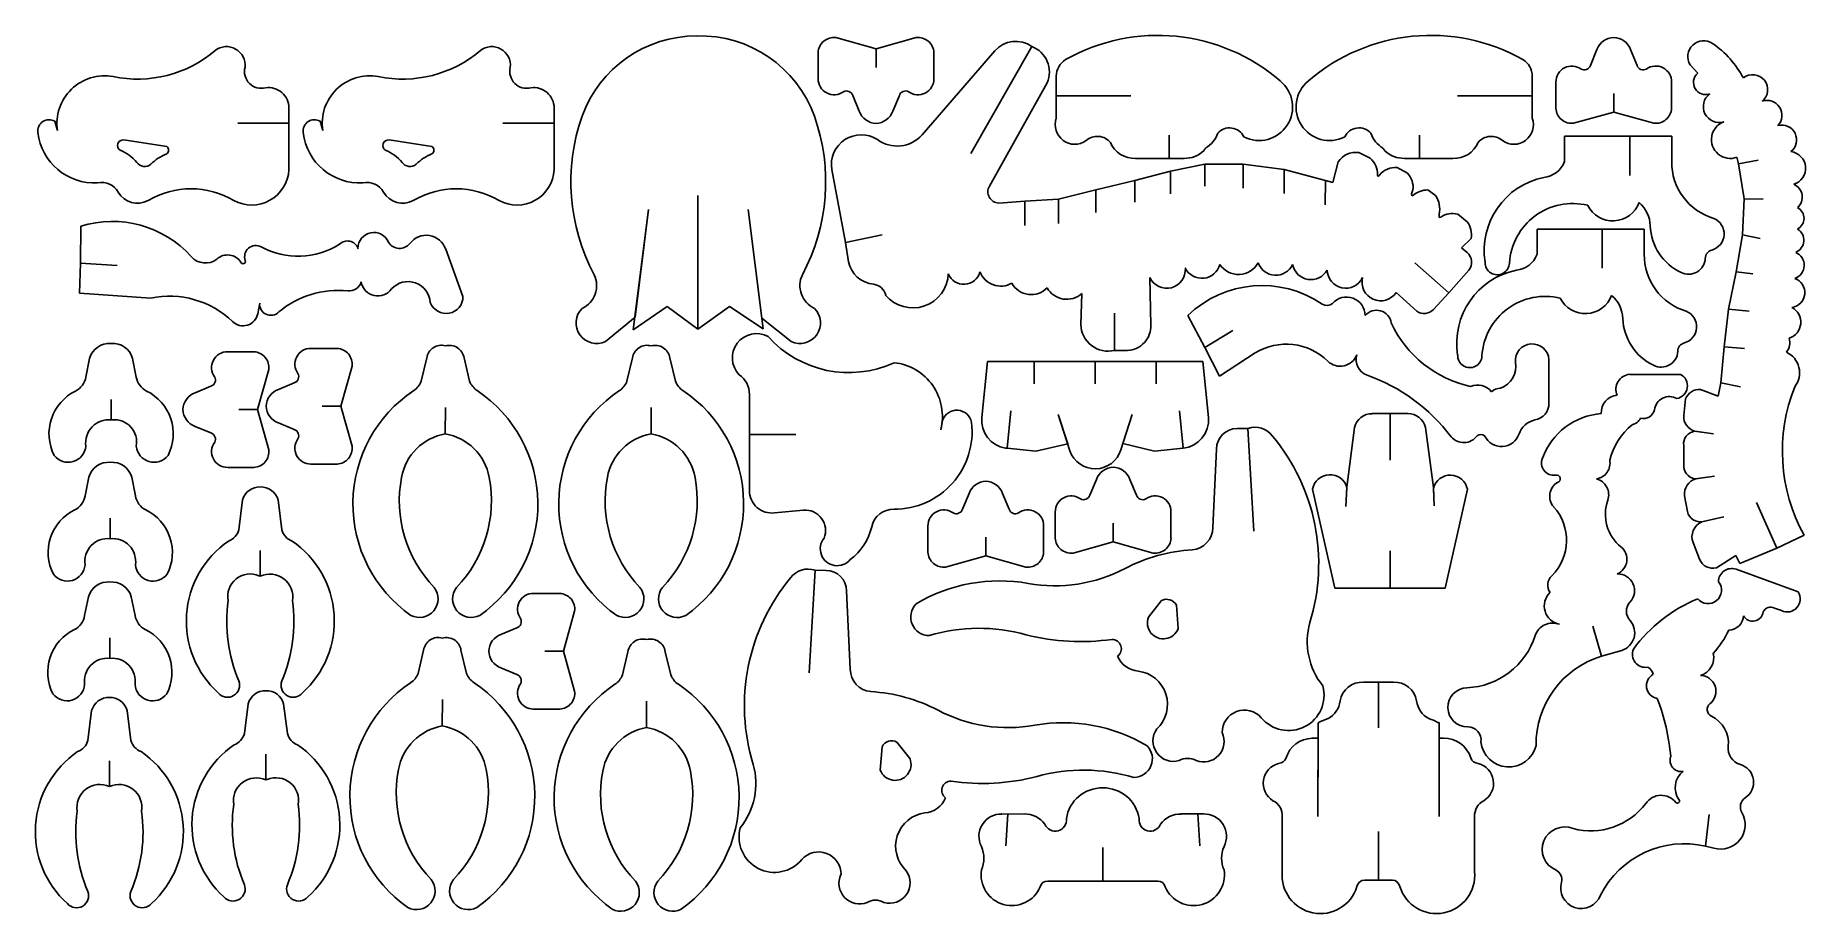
# Model space of a CAD drawing. Extents: x 0.4 to 95.6, y 0.4 to 47.6.
import ezdxf

# ---------------------------------------------------------------- set-up
doc = ezdxf.new("R2010")
doc.units = 0
doc.layers.add('1', color=7, linetype='CONTINUOUS')

msp = doc.modelspace()

# ---------------------------------------------------------------- linework, layer by layer
at = {"layer": '1', "color": 1, "linetype": 'CONTINUOUS'}
for p, q in [((10.0383, 46.8079), (10.038461, 46.807757)), ((24.3063, 46.8079), (24.30649, 46.807806)), ((35.947429, 47.585483), (35.947444, 47.584986)), ((42.471, 46.6947), (42.4709, 45.288)), ((43.4251, 47.4977), (43.424905, 47.497468)), ((45.5829, 46.8948), (43.4251, 47.4977)), ((47.7418, 47.4977), (45.5829, 46.8948)), ((45.5829, 46.8948), (45.5829, 45.8918)), ((45.5829, 45.8918), (45.5829, 46.8948)), ((51.9797, 46.7779), (48.067159, 42.259776)), ((48.6958, 46.6947), (48.695997, 46.694743)), ((48.6958, 45.288), (48.6958, 46.6947)), ((50.6772, 41.2563), (53.9663, 47.011526)), ((53.9663, 47.0115), (50.6772, 41.2563)), ((84.0099, 46.0034), (84.3624, 46.8559)), ((84.3624, 46.8559), (84.362787, 46.855779)), ((85.2645, 47.5092), (85.264528, 47.509819)), ((86.1677, 46.8559), (86.5191, 46.0035)), ((90.582829, 47.182299), (90.582963, 47.182493)), ((11.644329, 45.903476), (11.644152, 45.903494)), ((25.912358, 45.903525), (25.912181, 45.903543)), ((55.783, 46.3173), (55.783403, 46.316641)), ((80.3806, 46.3173), (80.380197, 46.316597)), ((83.5076, 45.8029), (83.507597, 45.802988)), ((86.5191, 46.0035), (86.519055, 46.003366)), ((87.0214, 45.8029), (87.020409, 45.804343)), ((89.3785, 46.0285), (89.779965, 45.576499)), ((4.544145, 45.402357), (4.544125, 45.402249)), ((12.7492, 44.7998), (12.749126, 44.800104)), ((18.812174, 45.402406), (18.812154, 45.402298)), ((27.0172, 44.7998), (27.017155, 44.800153)), ((42.4709, 45.288), (42.470538, 45.287982)), ((51.6806, 39.4998), (54.791806, 45.070869)), ((55.2807, 45.4152), (55.2807, 44.3611)), ((67.3256, 45.1641), (67.3256, 45.1639)), ((68.838, 45.1641), (68.838, 45.1639)), ((80.8829, 45.4152), (80.8829, 44.3611)), ((82.1526, 45.1001), (82.152276, 45.100156)), ((82.1527, 43.6934), (82.1526, 45.1001)), ((88.3775, 45.1001), (88.3775, 43.6934)), ((92.237992, 45.324717), (92.238464, 45.324128)), ((44.3282, 44.3847), (44.6807, 43.5322)), ((46.486, 43.5322), (46.8374, 44.3846)), ((46.8374, 44.3846), (46.837317, 44.384772)), ((47.3397, 44.5852), (47.338671, 44.583795)), ((55.2807, 44.3611), (59.2957, 44.3611)), ((59.2957, 44.3611), (55.2807, 44.3611)), ((55.2807, 44.3611), (55.2807, 43.1573)), ((80.8829, 44.3611), (76.8679, 44.3611)), ((76.8679, 44.3611), (80.8829, 44.3611)), ((80.8829, 44.3611), (80.8829, 43.1573)), ((85.2646, 43.4933), (85.2646, 44.4963)), ((85.2646, 44.4963), (85.2646, 43.4933)), ((90.433007, 44.472222), (90.433231, 44.471623)), ((93.244163, 44.071192), (93.244324, 44.070728)), ((1.4083, 42.9933), (1.408149, 42.993231)), ((1.5568, 42.4911), (1.4083, 42.9933)), ((14.004, 42.892), (11.247, 42.892)), ((11.247, 42.892), (11.247, 42.8915)), ((11.247, 42.8915), (14.004, 42.8915)), ((14.004, 43.7155), (14.003101, 43.715453)), ((14.004, 42.8915), (14.004, 43.7155)), ((14.004, 40.3839), (14.004, 42.892)), ((15.6763, 42.9933), (15.676178, 42.99328)), ((15.8248, 42.4911), (15.6763, 42.9933)), ((28.272, 42.892), (25.515, 42.892)), ((25.515, 42.892), (25.515, 42.8915)), ((25.515, 42.8915), (28.272, 42.8915)), ((28.272, 43.7155), (28.27113, 43.715502)), ((28.272, 42.8915), (28.272, 43.7155)), ((28.272, 40.3839), (28.272, 42.892)), ((29.776117, 43.268022), (29.775838, 43.268123)), ((44.6807, 43.5322), (44.681049, 43.53236)), ((45.5828, 42.8789), (45.58279, 42.87832)), ((45.5828, 42.879), (45.5828, 42.8789)), ((55.2807, 43.1573), (55.280548, 43.157261)), ((80.8829, 43.1573), (80.883052, 43.157217)), ((83.1068, 42.8904), (83.106643, 42.890671)), ((85.2646, 43.4933), (83.1068, 42.8904)), ((87.4235, 42.8904), (85.2646, 43.4933)), ((88.3775, 43.6934), (88.377735, 43.693396)), ((91.185668, 42.966551), (91.185512, 42.96706)), ((0.5038, 42.3908), (0.504113, 42.390852)), ((5.1212, 41.99), (5.1215, 41.9917)), ((7.4301, 41.6386), (5.1212, 41.99)), ((5.1215, 41.9917), (5.121535, 41.991842)), ((14.7718, 42.3908), (14.772142, 42.390901)), ((19.3892, 41.99), (19.3895, 41.9917)), ((21.6981, 41.6386), (19.3892, 41.99)), ((19.3895, 41.9917), (19.389611, 41.991804)), ((45.658264, 42.009953), (45.658167, 42.00982)), ((56.8867, 41.9521), (56.887106, 41.951643)), ((61.3545, 40.9969), (61.3545, 42.2529)), ((61.3545, 42.2529), (61.3545, 40.997)), ((63.9639, 42.3542), (63.963708, 42.354407)), ((65.3695, 42.1513), (65.369646, 42.151705)), ((70.7941, 42.1513), (70.793954, 42.151661)), ((72.1997, 42.3542), (72.199892, 42.354363)), ((74.8091, 40.9969), (74.8091, 42.2529)), ((74.8091, 42.2529), (74.8091, 40.997)), ((79.2769, 41.9521), (79.276494, 41.951598)), ((86.124, 42.1864), (82.6127, 42.1864)), ((82.6127, 42.1864), (82.6127, 40.8316)), ((88.3822, 42.1864), (86.124, 42.1864)), ((86.124, 42.1864), (86.124, 40.0782)), ((86.124, 40.0782), (86.124, 42.1864)), ((88.3821, 40.8316), (88.3822, 42.1864)), ((94.097019, 42.765884), (94.09683, 42.766612)), ((4.9196, 41.4369), (4.9197, 41.4374)), ((4.9197, 41.4374), (4.919821, 41.437311)), ((7.4301, 41.6385), (7.4301, 41.6386)), ((7.4301, 41.2364), (7.4308, 41.2357)), ((7.4308, 41.2357), (7.430658, 41.235664)), ((19.1876, 41.4369), (19.1877, 41.4374)), ((19.187732, 41.436849), (19.1876, 41.4369)), ((19.1877, 41.4374), (19.187897, 41.437274)), ((21.6981, 41.6385), (21.6981, 41.6386)), ((21.6981, 41.2364), (21.698734, 41.235626)), ((58.192, 41.8506), (58.192537, 41.850909)), ((59.548, 40.9969), (61.3545, 40.9969)), ((61.3545, 40.997), (62.1576, 40.997)), ((62.1576, 40.997), (62.157491, 40.997535)), ((63.2104, 41.4002), (63.210821, 41.400076)), ((63.3107, 41.5512), (63.310524, 41.551443)), ((72.1577, 41.0035), (71.55452, 41.30584)), ((72.8529, 41.5512), (72.853076, 41.551398)), ((72.9532, 41.4002), (72.952779, 41.400031)), ((74.006, 40.997), (74.006109, 40.99749)), ((74.8091, 40.997), (74.006, 40.997)), ((76.6156, 40.9969), (74.8091, 40.9969)), ((77.9716, 41.8506), (77.971063, 41.850865)), ((91.8883, 41.0592), (91.9752, 40.7085)), ((94.798457, 41.361539), (94.798395, 41.361066)), ((5.8241, 40.7848), (5.824227, 40.784923)), ((6.5763, 40.6861), (6.576132, 40.686055)), ((6.5765, 40.6858), (6.5763, 40.6861)), ((6.576366, 40.685813), (6.5765, 40.6858)), ((14.0038, 40.3839), (14.004, 40.3839)), ((20.0921, 40.7848), (20.092303, 40.784885)), ((20.8445, 40.6858), (20.844208, 40.686017)), ((28.2718, 40.3839), (28.272, 40.3839)), ((43.2004, 40.4039), (43.9486, 36.4787)), ((61.4191, 40.3049), (59.5096, 39.8035)), ((61.4191, 40.3049), (61.4175, 39.0973)), ((61.4175, 39.0973), (61.4191, 40.3049)), ((63.2746, 40.6943), (61.4191, 40.3049)), ((65.3316, 40.6943), (63.2746, 40.6943)), ((63.2746, 40.6943), (63.2746, 39.4994)), ((63.2746, 39.4994), (63.2746, 40.6943)), ((67.5437, 40.4022), (65.3316, 40.6943)), ((65.3316, 40.6943), (65.3322, 39.3991)), ((65.3316, 39.3991), (65.3316, 40.6943)), ((67.5437, 40.4022), (67.5395, 39.0998)), ((67.5395, 39.0998), (67.5437, 40.4022)), ((69.7519, 39.8076), (67.5437, 40.4022)), ((70.4492, 40.805), (70.1502, 39.701)), ((72.5751, 40.0257), (72.559172, 40.103155)), ((72.6602, 40.1025), (72.5751, 40.0257)), ((74.1648, 40.2018), (73.612125, 40.50405)), ((82.6127, 40.8316), (82.613605, 40.83114)), ((91.9752, 40.7085), (93.0414, 40.9094)), ((93.0414, 40.9094), (91.9752, 40.7085)), ((91.9752, 40.7085), (92.28, 38.8258)), ((3.7158, 39.68), (3.715854, 39.679664)), ((4.8207, 39.1788), (4.821759, 39.179471)), ((17.9838, 39.68), (17.983883, 39.679713)), ((19.0887, 39.1788), (19.089788, 39.17952)), ((57.4031, 39.3041), (55.4036, 38.808)), ((57.4031, 39.3041), (57.4024, 38.095)), ((57.4024, 38.095), (57.4031, 39.3041)), ((59.5096, 39.8035), (57.4031, 39.3041)), ((59.5096, 39.8035), (59.5096, 38.6467)), ((59.5096, 38.6467), (59.5096, 39.8035)), ((65.3322, 39.3991), (65.3316, 39.3991)), ((69.7519, 39.8076), (69.7481, 38.497)), ((69.7481, 38.497), (69.7519, 39.8076)), ((70.1502, 39.701), (69.7519, 39.8076)), ((74.3822, 39.0926), (74.46463, 39.300158)), ((74.399, 38.992), (74.3822, 39.0926)), ((75.6691, 38.9978), (75.267627, 39.300158)), ((81.5065, 39.9766), (81.506697, 39.975667)), ((94.949641, 39.60484), (94.949335, 39.604132)), ((11.0442, 38.7284), (11.044064, 38.728184)), ((25.3122, 38.7284), (25.312093, 38.728233)), ((33.3399, 38.2491), (32.5287, 31.7706)), ((32.6201, 32.4462), (33.3399, 38.2491)), ((35.9992, 31.8079), (35.9992, 39.0019)), ((35.9992, 39.0019), (35.9992, 31.8079)), ((39.509, 31.8261), (38.7084, 38.2492)), ((38.7084, 38.2492), (39.4462, 32.4031)), ((53.5865, 38.6953), (52.183575, 38.596178)), ((55.4036, 38.808), (53.5865, 38.6953)), ((53.5865, 38.6953), (53.5868, 37.3924)), ((53.5868, 37.3924), (53.5865, 38.6953)), ((55.4036, 38.808), (55.3956, 37.4913)), ((55.3956, 37.4913), (55.4036, 38.808)), ((74.465, 38.9978), (74.399, 38.992)), ((83.866, 38.4721), (83.865056, 38.471558)), ((86.6276, 38.623), (86.62669, 38.621916)), ((92.28, 38.8258), (92.1887, 36.8933)), ((92.28, 38.8258), (93.2938, 38.8012)), ((93.2938, 38.8012), (92.28, 38.8258)), ((2.8114, 37.3498), (2.7867, 35.3617)), ((75.8705, 37.891), (75.871384, 37.994835)), ((75.8705, 37.8184), (75.8705, 37.891)), ((75.9716, 37.8438), (75.8705, 37.8184)), ((77.3767, 37.5923), (76.873621, 37.994835)), ((84.648, 37.1918), (81.1367, 37.1918)), ((81.1367, 37.1918), (81.1367, 35.837)), ((86.9062, 37.1918), (84.648, 37.1918)), ((84.648, 37.1918), (84.648, 35.0836)), ((84.648, 35.0836), (84.648, 37.1918)), ((86.9061, 35.837), (86.9062, 37.1918)), ((87.2289, 37.3684), (87.228819, 37.368352)), ((90.6426, 37.7681), (90.6424, 37.7677)), ((12.5101, 36.2329), (12.510374, 36.233417)), ((16.7292, 36.3814), (16.729373, 36.381107)), ((19.360334, 36.484085), (19.360523, 36.484162)), ((20.5075, 36.4201), (20.507822, 36.419808)), ((43.9486, 36.4787), (45.9087, 36.8912)), ((45.9087, 36.8912), (43.9486, 36.4787)), ((43.9486, 36.4787), (44.101681, 35.434905)), ((77.0765, 36.1872), (77.589677, 36.688304)), ((77.3766, 35.9366), (77.0765, 36.1872)), ((92.1887, 36.8933), (91.8419, 34.897)), ((92.1887, 36.8933), (93.1429, 36.694)), ((93.1429, 36.694), (92.1887, 36.8933)), ((2.7867, 35.3617), (2.7354, 33.743)), ((2.7867, 35.3617), (4.7586, 35.227)), ((4.7586, 35.227), (2.7867, 35.3617)), ((8.7463, 35.7185), (8.7455, 35.7178)), ((10.1313, 35.5809), (10.131573, 35.580519)), ((11.6576, 35.4951), (11.656529, 35.494748)), ((17.7193, 36.1532), (17.719831, 36.153407)), ((22.4358, 36.1072), (22.43559, 36.107245)), ((23.3633, 33.5607), (22.4358, 36.1072)), ((64.077802, 35.285115), (64.077591, 35.285173)), ((66.134889, 35.384355), (66.135196, 35.384189)), ((67.990744, 35.285362), (67.991146, 35.285173)), ((76.3853, 33.7721), (74.5661, 35.3848)), ((74.5661, 35.3848), (76.3853, 33.7721)), ((78.3452, 35.411), (78.3453, 35.411)), ((78.3453, 35.411), (78.346488, 35.410927)), ((79.650558, 35.361455), (79.65113, 35.361433)), ((81.1367, 35.837), (81.137605, 35.836603)), ((90.191, 35.6115), (90.19043, 35.61141)), ((90.5411, 36.0631), (90.540869, 36.063965)), ((95.050539, 35.940003), (95.050766, 35.940534)), ((17.895619, 34.347992), (17.895508, 34.347973)), ((41.6197, 34.7374), (41.6203, 34.7371)), ((49.47253, 34.782854), (49.472705, 34.782847)), ((51.175817, 34.883594), (51.177715, 34.883071)), ((52.884943, 34.279666), (52.885141, 34.279313)), ((60.3631, 32.0212), (60.312561, 34.581192)), ((62.221047, 35.082353), (62.220434, 35.08231)), ((69.849906, 34.98307), (69.84951, 34.983294)), ((71.756298, 34.581132), (71.756175, 34.581192)), ((76.3853, 33.7721), (77.477378, 34.983294)), ((80.0305, 34.982), (80.030697, 34.98113)), ((91.8419, 34.897), (91.4291, 32.8861)), ((91.8419, 34.897), (92.7408, 34.7856)), ((92.7408, 34.7856), (91.8419, 34.897)), ((94.998492, 34.53395), (94.998843, 34.534987)), ((2.7354, 33.743), (6.5691, 33.4835)), ((6.5691, 33.4835), (6.56908, 33.483675)), ((19.5258, 33.9809), (19.525495, 33.981156)), ((45.457604, 34.228382), (45.45772, 34.229805)), ((46.110311, 33.627386), (46.109778, 33.627256)), ((54.792216, 34.028953), (54.791806, 34.029358)), ((56.6503, 33.7286), (56.599455, 32.064732)), ((73.5618, 33.7787), (73.5626, 33.7782)), ((73.5626, 33.7782), (74.667492, 32.774751)), ((75.5697, 32.8758), (76.3853, 33.7721)), ((82.39, 33.4775), (82.389056, 33.47702)), ((85.1516, 33.6284), (85.15069, 33.627379)), ((12.323, 32.6418), (12.4327, 33.2142)), ((12.4327, 33.2142), (12.431704, 33.214244)), ((21.61, 33.2443), (21.609748, 33.244256)), ((29.7762, 32.9274), (29.775837, 32.928178)), ((31.0303, 31.1473), (32.6201, 32.4462)), ((32.5287, 31.7706), (34.3416, 33.0298)), ((34.3416, 33.0298), (35.9992, 31.8079)), ((35.9992, 31.8079), (37.7068, 33.0298)), ((37.7068, 33.0298), (39.509, 31.8261)), ((39.4462, 32.4031), (41.017796, 31.147093)), ((42.272537, 32.928311), (42.272404, 32.928177)), ((58.4172, 30.6664), (58.4172, 32.6645)), ((58.4172, 32.6645), (58.4172, 30.6664)), ((62.3598, 32.5439), (63.2617, 30.8236)), ((69.58682, 33.146435), (69.586724, 33.146296)), ((71.8944, 32.5439), (71.894478, 32.543886)), ((75.5697, 32.8759), (75.5695, 32.8761)), ((75.5695, 32.8761), (75.5697, 32.8758)), ((85.7529, 32.3738), (85.752819, 32.373815)), ((89.1666, 32.7735), (89.1664, 32.7731)), ((91.4291, 32.8861), (91.1977, 30.8659)), ((91.4291, 32.8861), (92.5403, 32.7788)), ((92.5403, 32.7788), (91.4291, 32.8861)), ((94.850591, 32.980214), (94.850318, 32.979709)), ((10.9704, 32.2215), (10.97083, 32.22187)), ((10.9706, 32.2215), (10.9704, 32.2215)), ((63.2617, 30.8236), (64.7682, 31.7408)), ((64.7682, 31.7408), (63.2617, 30.8236)), ((73.2999, 32.1418), (73.299833, 32.141769)), ((12.1183, 30.5945), (10.711454, 30.594375)), ((12.1182, 30.5946), (12.1183, 30.5945)), ((16.598, 30.7759), (15.1911, 30.7759)), ((15.1911, 30.7759), (15.191122, 30.775236)), ((16.5979, 30.7758), (16.598, 30.7759)), ((22.420244, 30.911611), (22.420104, 30.912128)), ((33.490241, 30.911564), (33.490101, 30.912081)), ((39.779885, 31.410079), (39.779687, 31.409901)), ((58.4172, 30.6664), (59.10867, 30.666431)), ((63.2617, 30.8236), (64.0649, 29.28)), ((64.0649, 29.28), (65.972756, 30.535745)), ((88.715, 30.6169), (88.71443, 30.616873)), ((89.0651, 31.0685), (89.064869, 31.069428)), ((91.1977, 30.8659), (91.029, 28.9196)), ((91.1977, 30.8659), (92.2898, 30.7712)), ((92.2898, 30.7712), (91.1977, 30.8659)), ((94.548548, 30.570957), (94.54844, 30.570717)), ((94.698982, 31.322876), (94.699379, 31.323)), ((3.2859, 30.2383), (3.0832, 29.2324)), ((5.7939, 29.2325), (5.593567, 30.23842)), ((12.3168, 27.4827), (12.9212, 29.6403)), ((12.9212, 29.6403), (12.921206, 29.640438)), ((16.7954, 27.6641), (17.4009, 29.8217)), ((17.4009, 29.8217), (17.400623, 29.821845)), ((21.4146, 30.259), (21.115989, 29.004256)), ((23.7253, 29.0042), (23.423549, 30.258863)), ((32.4846, 30.259), (32.185986, 29.004209)), ((34.7953, 29.0042), (34.493546, 30.258816)), ((46.5539, 30.0047), (46.5538, 30.0043)), ((46.5538, 30.0043), (46.5538, 30.0046)), ((46.5538, 30.0046), (46.5538, 30.0043)), ((51.5744, 30.0714), (51.272587, 27.058502)), ((54.0826, 30.0714), (51.5744, 30.0714)), ((57.3704, 30.0714), (54.0826, 30.0714)), ((54.0826, 30.0714), (54.0826, 28.8662)), ((54.0826, 28.8662), (54.0826, 30.0714)), ((60.6574, 30.0714), (57.3704, 30.0714)), ((57.3704, 30.0714), (57.3704, 28.8662)), ((57.3704, 28.8662), (57.3704, 30.0714)), ((63.168, 30.0714), (60.6574, 30.0714)), ((60.6574, 30.0714), (60.6574, 28.8662)), ((60.6574, 28.8662), (60.6574, 30.0714)), ((63.4702, 27.0476), (63.168, 30.0714)), ((69.8863, 30.083), (69.886122, 30.082804)), ((71.4428, 30.4344), (71.443905, 30.434022)), ((76.8692, 30.4164), (76.8693, 30.4164)), ((76.8693, 30.4164), (76.870488, 30.41639)), ((78.174558, 30.366917), (78.17513, 30.366896)), ((79.9739, 30.0335), (79.973972, 30.033484)), ((81.7802, 30.1845), (81.7801, 30.1845)), ((81.7801, 30.1845), (81.7802, 30.1844)), ((81.7803, 27.8249), (81.7802, 30.1845)), ((3.0832, 29.2324), (3.08251, 29.232614)), ((9.8095, 28.7372), (8.956936, 28.384623)), ((10.009473, 29.23924), (10.009888, 29.239543)), ((14.2891, 28.9186), (13.4355, 28.5661)), ((13.4355, 28.5661), (13.435515, 28.565701)), ((38.225431, 29.353298), (38.224408, 29.352297)), ((71.9958, 29.3319), (71.99569, 29.331548)), ((77.5649, 28.7281), (77.564801, 28.728819)), ((79.1709, 28.6279), (79.171187, 28.62719)), ((86.1243, 29.3787), (86.124311, 29.378937)), ((88.8617, 29.3787), (86.1243, 29.3787)), ((91.029, 28.9196), (90.885, 28.2112)), ((91.029, 28.9196), (92.0893, 28.7136)), ((92.0893, 28.7136), (91.029, 28.9196)), ((94.9989, 28.7136), (94.9988, 28.7135)), ((94.9991, 28.7134), (94.9989, 28.7136)), ((2.5324, 28.4814), (2.53215, 28.481945)), ((4.4393, 26.9274), (4.4392, 28.0286)), ((4.4392, 28.0286), (4.4393, 26.9274)), ((6.347, 28.4814), (6.3467, 28.4809)), ((12.7822, 27.664), (12.781475, 27.66396)), ((16.7954, 27.6641), (15.7948, 27.6639)), ((15.7948, 27.6639), (16.7954, 27.6641)), ((17.4009, 25.505), (16.7954, 27.6641)), ((20.714179, 28.502709), (20.713886, 28.503137)), ((24.1262, 28.5029), (24.1263, 28.5032)), ((24.1263, 28.5032), (24.1262, 28.503)), ((24.1262, 28.503), (24.1263, 28.5032)), ((31.784176, 28.502662), (31.783883, 28.50309)), ((35.1962, 28.5029), (35.1963, 28.5032)), ((35.1963, 28.5032), (35.1962, 28.503)), ((35.1962, 28.503), (35.1963, 28.5032)), ((38.7755, 28.2994), (38.7755, 26.1402)), ((88.6613, 28.0734), (88.661254, 28.07364)), ((89.1282, 28.0614), (89.026477, 27.157074)), ((90.885, 28.2112), (89.930905, 28.562621)), ((4.4393, 26.9274), (4.515151, 26.933158)), ((8.303351, 27.482576), (8.302463, 27.48261)), ((12.3168, 27.4827), (11.3153, 27.4825)), ((11.3153, 27.4825), (12.3168, 27.4827)), ((12.921, 25.3235), (12.3168, 27.4827)), ((13.4354, 26.7608), (14.289135, 26.409433)), ((22.4158, 26.1781), (22.42, 27.5988)), ((22.42, 27.5988), (22.41581, 26.178126)), ((33.4858, 26.1781), (33.49, 27.5988)), ((33.49, 27.5988), (33.485807, 26.178079)), ((49.1657, 26.8938), (49.064264, 26.391472)), ((52.6412, 25.4011), (52.8285, 27.4106)), ((52.8285, 27.4106), (52.6412, 25.4011)), ((55.8925, 25.6407), (55.3877, 27.2102)), ((55.3877, 27.2102), (56.0124, 25.267954)), ((58.7548, 25.3174), (59.3532, 27.2102)), ((59.3532, 27.2102), (58.8605, 25.6509)), ((62.1042, 25.4025), (61.9132, 27.4106)), ((61.9132, 27.4106), (62.1042, 25.402454)), ((73.2297, 27.2629), (72.2757, 27.2629)), ((72.2757, 27.2629), (72.2757, 27.262465)), ((74.1836, 27.2629), (73.2297, 27.2629)), ((73.2297, 27.2629), (73.2297, 24.7535)), ((73.2297, 24.7535), (73.2297, 27.2629)), ((81.028, 26.9229), (81.027927, 26.92345)), ((86.2523, 26.6679), (86.252416, 26.667434)), ((86.7039, 27.0193), (86.703755, 27.018707)), ((87.4574, 27.4709), (87.45756, 27.470863)), ((8.9566, 26.5786), (9.809441, 26.228002)), ((14.4896, 25.9071), (14.488173, 25.908067)), ((38.7755, 26.1402), (41.2781, 26.1402)), ((41.2781, 26.1389), (38.7762, 26.1389)), ((38.7762, 26.1389), (38.776242, 23.129975)), ((41.2781, 26.1402), (41.2781, 26.1389)), ((65.0018, 26.4604), (65.5909, 26.4683)), ((65.001829, 26.460251), (65.0018, 26.4604)), ((65.5909, 26.4683), (65.9062, 20.9403)), ((65.9062, 20.9403), (65.5909, 26.4683)), ((65.5909, 26.4683), (65.5909, 26.468168)), ((71.3218, 26.5106), (70.9147, 23.3018)), ((75.568, 23.2866), (75.1363, 26.5107)), ((75.1363, 26.5107), (75.136697, 26.510688)), ((77.9175, 26.0692), (77.918041, 26.068757)), ((78.3184, 26.068), (78.319581, 26.068564)), ((80.1743, 26.1694), (80.173888, 26.169549)), ((89.6131, 26.3189), (90.6324, 26.1796)), ((90.6324, 26.1796), (89.631, 26.313732)), ((1.3781, 25.017), (1.378042, 25.017118)), ((3.0831, 25.5194), (3.082536, 25.519332)), ((5.7939, 25.5194), (5.792893, 25.519334)), ((52.5514, 25.4133), (52.5514, 25.4126)), ((52.5514, 25.4126), (52.6412, 25.4011)), ((52.6412, 25.4011), (54.1839, 25.2533)), ((54.1839, 25.2533), (55.8925, 25.6407)), ((58.8605, 25.6509), (60.5584, 25.2533)), ((60.5584, 25.2533), (62.1042, 25.4025)), ((63.6993, 21.1413), (63.8982, 25.3567)), ((63.8982, 25.3567), (63.898161, 25.356583)), ((81.4343, 24.8614), (81.433739, 24.861695)), ((85.0484, 24.76), (85.048589, 24.76005)), ((89.026, 25.5511), (89.026477, 24.547636)), ((3.2412, 23.8421), (3.038364, 22.8375)), ((4.394413, 24.645018), (4.394403, 24.645148)), ((5.749, 22.8374), (5.548787, 23.842152)), ((10.7115, 24.3694), (12.118209, 24.369637)), ((15.1912, 24.551), (16.598, 24.551)), ((16.598, 24.551), (16.597897, 24.550752)), ((20.06137, 23.834974), (20.061828, 23.834886)), ((31.131367, 23.834927), (31.131825, 23.83484)), ((58.3368, 24.3806), (58.336792, 24.381164)), ((82.1359, 23.9582), (82.136174, 23.957086)), ((89.6464, 23.7539), (90.6832, 23.895)), ((90.6832, 23.895), (89.6746, 23.759032)), ((12.465568, 23.319784), (12.465542, 23.32053)), ((50.2322, 22.12), (50.5847, 22.9725)), ((50.5847, 22.9725), (50.585074, 22.972349)), ((51.4868, 23.6258), (51.486815, 23.626389)), ((52.39, 22.9725), (52.7414, 22.1201)), ((57.0822, 22.8748), (57.4347, 23.7273)), ((57.4347, 23.7273), (57.435051, 23.727125)), ((59.24, 23.7273), (59.5914, 22.8749)), ((59.5914, 22.8749), (59.591319, 22.874712)), ((69.0637, 23.1972), (70.2592, 17.8768)), ((70.9147, 23.3018), (70.8524, 22.2742)), ((70.8524, 22.2742), (70.9147, 23.291024)), ((75.6063, 22.3089), (75.568, 23.2866)), ((75.5705, 23.2595), (75.6063, 22.3089)), ((76.1906, 17.8768), (77.3956, 23.1972)), ((77.3956, 23.1972), (77.3953, 23.197)), ((82.2373, 23.5561), (82.237232, 23.556267)), ((84.3456, 23.7578), (84.345771, 23.756954)), ((2.487481, 22.085711), (2.487738, 22.085218)), ((6.3021, 22.0847), (6.3022, 22.0852)), ((6.3022, 22.0852), (6.3023, 22.0852)), ((11.5118, 22.6177), (11.311158, 21.011762)), ((13.62, 21.0118), (13.419478, 22.617756)), ((40.1297, 21.9258), (41.686352, 22.075815)), ((46.553829, 22.124707), (46.553842, 22.125323)), ((49.7299, 21.9195), (49.729883, 21.919558)), ((52.7414, 22.1201), (52.741342, 22.119937)), ((53.2437, 21.9195), (53.242696, 21.920914)), ((55.2249, 21.9715), (55.22454, 21.971502)), ((55.225, 20.5648), (55.2249, 21.9715)), ((60.0937, 22.6743), (60.092673, 22.675689)), ((61.4498, 21.9715), (61.4498, 20.5648)), ((82.0332, 22.2556), (82.032032, 22.254537)), ((84.946921, 22.603412), (84.946771, 22.603461)), ((89.0778, 22.8401), (89.228131, 21.993743)), ((94.0381, 20.021), (92.942, 22.4906)), ((92.942, 22.4906), (94.0381, 20.021)), ((4.3944, 21.6323), (4.39368, 20.536716)), ((4.3937, 20.5367), (4.3944, 21.6323)), ((48.3749, 21.2167), (48.374563, 21.216727)), ((48.375, 19.81), (48.3749, 21.2167)), ((54.5998, 21.2167), (54.5998, 19.81)), ((58.3369, 20.3647), (58.3369, 21.3677)), ((58.3369, 21.3677), (58.3369, 20.3647)), ((63.699346, 21.141155), (63.6993, 21.1413)), ((91.1854, 21.7124), (89.9952, 21.435032)), ((90.0722, 21.4555), (91.1854, 21.7124)), ((14.173118, 20.409432), (14.173, 20.4094)), ((14.173, 20.4094), (14.173, 20.4092)), ((42.789743, 20.570629), (42.791228, 20.570045)), ((51.4869, 19.6099), (51.4869, 20.6129)), ((51.4869, 20.6129), (51.4869, 19.6099)), ((58.3369, 20.3647), (56.1791, 19.7618)), ((60.4958, 19.7618), (58.3369, 20.3647)), ((61.4498, 20.5648), (61.449999, 20.564742)), ((89.5288, 20.3322), (89.8816, 19.429)), ((92.0394, 19.2031), (94.0381, 20.021)), ((94.0381, 20.021), (95.502376, 20.733098)), ((12.4656, 19.9057), (12.463274, 18.516487)), ((12.4633, 18.5165), (12.4656, 19.9057)), ((44.197367, 19.413967), (44.196775, 19.414453)), ((51.4869, 19.6099), (49.3291, 19.007)), ((53.6458, 19.007), (51.4869, 19.6099)), ((54.5998, 19.81), (54.600022, 19.809966)), ((56.1791, 19.7618), (56.178907, 19.762016)), ((62.592827, 19.936263), (62.5928, 19.9364)), ((62.5928, 19.9364), (62.5929, 19.9362)), ((73.2297, 17.8768), (73.2297, 19.8849)), ((73.2297, 19.8849), (73.2297, 17.8768)), ((89.8816, 19.429), (89.881396, 19.428982)), ((90.7834, 18.9762), (91.8389, 19.6283)), ((91.8389, 19.6283), (92.0394, 19.2031)), ((4.371532, 18.205341), (4.371521, 18.205471)), ((7.4564, 18.6213), (7.455452, 18.622067)), ((12.3899, 18.5396), (12.4633, 18.5165)), ((42.3073, 18.8371), (41.992, 13.3091)), ((41.992, 13.3091), (42.3073, 18.837076)), ((42.8964, 18.8292), (42.3073, 18.8371)), ((49.3291, 19.007), (49.32893, 19.007241)), ((53.774341, 18.127084), (53.774361, 18.127194)), ((58.981041, 18.932837), (58.981163, 18.932606)), ((81.9354, 18.5389), (81.935676, 18.538649)), ((85.4493, 18.6379), (85.448835, 18.639046)), ((91.841, 18.8896), (91.840674, 18.888524)), ((95.1895, 17.6709), (91.841, 18.8896)), ((3.2183, 17.4025), (3.015483, 16.396615)), ((5.5259, 17.4023), (5.525905, 17.402475)), ((5.7271, 16.3967), (5.5259, 17.4023)), ((10.734499, 17.19715), (10.733966, 17.197224)), ((23.021738, 17.912956), (23.021446, 17.913236)), ((28.57, 17.5934), (27.1631, 17.5934)), ((27.1631, 17.5934), (27.163105, 17.592706)), ((28.5699, 17.5933), (28.57, 17.5934)), ((34.091735, 17.912909), (34.091443, 17.913189)), ((44.1989, 13.5101), (44.000039, 17.725491)), ((60.2315, 16.3068), (60.9355, 17.2089)), ((70.2592, 17.8768), (73.2297, 17.8768)), ((73.2297, 17.8768), (76.1906, 17.8768)), ((81.8364, 17.6345), (81.835613, 17.635307)), ((20.5632, 16.407826), (20.562947, 16.407466)), ((24.276108, 16.407361), (24.276054, 16.407466)), ((28.7674, 14.4816), (29.3729, 16.6392)), ((29.3729, 16.6392), (29.372606, 16.639315)), ((31.633197, 16.407779), (31.632944, 16.407419)), ((35.346105, 16.407314), (35.346051, 16.407419)), ((47.736973, 17.025735), (47.737997, 17.024733)), ((60.231922, 16.306645), (60.2315, 16.3068)), ((61.737781, 16.958461), (61.7385, 16.9589)), ((61.7385, 16.9589), (61.83752, 15.704244)), ((86.1509, 17.1309), (86.150669, 17.13112)), ((92.2442, 16.3926), (92.244462, 16.392732)), ((93.3025, 16.5959), (93.303146, 16.59564)), ((93.9106, 16.8013), (94.2883, 16.6637)), ((94.2883, 16.6637), (94.288821, 16.66459)), ((2.464696, 15.645848), (2.464856, 15.645541)), ((25.4075, 15.3836), (25.407498, 15.383171)), ((26.2611, 15.7361), (25.4075, 15.3836)), ((48.440492, 15.319447), (48.44077, 15.318515)), ((53.660675, 15.368535), (53.660854, 15.369232)), ((68.916446, 16.021706), (68.917799, 16.021289)), ((81.0334, 15.3269), (81.034068, 15.326708)), ((82.3388, 15.9282), (82.338593, 15.92784)), ((84.5978, 14.2082), (84.1433, 15.8274)), ((84.1433, 15.8274), (84.5978, 14.2082)), ((86.1509, 16.1299), (86.151477, 16.130518)), ((91.450547, 15.613628), (91.450549, 15.613444)), ((4.3713, 14.0961), (4.3714, 15.1926)), ((4.3714, 15.1926), (4.371341, 14.096114)), ((21.2506, 14.5383), (20.95202, 13.28357)), ((22.256275, 15.190926), (22.256135, 15.191443)), ((23.5613, 13.2835), (23.25958, 14.538177)), ((24.7542, 14.4815), (24.753458, 14.48143)), ((28.7674, 14.4816), (27.7668, 14.4814)), ((27.7668, 14.4814), (28.7674, 14.4816)), ((29.3729, 12.3225), (28.7674, 14.4816)), ((32.2386, 14.4564), (31.939964, 13.201642)), ((33.244219, 15.108998), (33.244079, 15.109515)), ((34.5493, 13.2016), (34.247524, 14.456249)), ((84.5978, 14.2082), (85.7005, 14.5238)), ((85.7005, 14.5238), (85.700267, 14.524535)), ((86.3261, 14.5939), (86.325273, 14.594289)), ((90.6211, 14.3658), (90.621252, 14.365827)), ((25.4074, 13.5783), (26.261118, 13.226903)), ((58.577299, 14.215827), (58.577853, 14.216055)), ((59.682776, 13.413426), (59.682729, 13.413058)), ((87.0926, 13.6211), (87.092512, 13.621272)), ((13.620499, 12.881323), (13.619925, 12.881568)), ((20.55021, 12.782024), (20.549917, 12.782452)), ((23.9622, 12.7822), (23.9623, 12.7825)), ((23.9623, 12.7825), (23.9622, 12.7823)), ((23.9622, 12.7823), (23.9623, 12.7825)), ((26.4616, 12.7246), (26.460156, 12.725538)), ((31.538154, 12.700096), (31.537861, 12.700524)), ((34.9502, 12.7003), (34.9503, 12.7006)), ((34.9503, 12.7006), (34.9502, 12.7004)), ((34.9502, 12.7004), (34.9503, 12.7006)), ((34.9503, 12.7006), (34.9503, 12.7005)), ((69.621026, 12.610426), (69.620572, 12.610061)), ((71.8035, 12.811), (71.803427, 12.81111)), ((72.6064, 12.811), (71.8035, 12.811)), ((73.4094, 12.811), (72.6064, 12.811)), ((72.6064, 12.811), (72.6064, 10.3512)), ((72.6064, 10.3512), (72.6064, 12.811)), ((89.9229, 13.1782), (89.922739, 13.178649)), ((1.3095, 12.1807), (1.310472, 12.181183)), ((4.346155, 11.991567), (4.346129, 11.990821)), ((7.4334, 12.1805), (7.43257, 12.181183)), ((10.207668, 12.228501), (10.207489, 12.228303)), ((11.8109, 11.6508), (11.61043, 10.044791)), ((12.764797, 12.354747), (12.764834, 12.353687)), ((13.9193, 10.0448), (13.719834, 11.651047)), ((22.2518, 10.4574), (22.256, 11.8781)), ((22.256, 11.8781), (22.251841, 10.45744)), ((33.244, 11.7962), (33.239785, 10.375512)), ((33.2398, 10.3755), (33.244, 11.7962)), ((45.3054, 12.3052), (45.3053, 12.305)), ((74.664, 11.8063), (74.662965, 11.806216)), ((87.6024, 11.9397), (87.602802, 11.940117)), ((90.4371, 11.6572), (90.436568, 11.657846)), ((3.3923, 11.2889), (3.1916, 9.6828)), ((3.392219, 11.288793), (3.3923, 11.2889)), ((5.3, 11.2889), (5.299953, 11.288756)), ((5.5017, 9.6828), (5.3, 11.2889)), ((27.1632, 11.3685), (28.57, 11.3685)), ((28.57, 11.3685), (28.56988, 11.368223)), ((48.917159, 11.301745), (48.917037, 11.301514)), ((54.123859, 10.495992), (54.123839, 10.496102)), ((66.307326, 10.902779), (66.307152, 10.902636)), ((69.3743, 10.6319), (69.345, 5.584)), ((69.8956, 10.8536), (69.895738, 10.852972)), ((75.3161, 10.8536), (75.315937, 10.85339)), ((75.8658, 10.6463), (75.792119, 10.650048)), ((75.8679, 5.584), (75.8658, 10.6463)), ((90.5143, 10.9866), (90.514703, 10.987359)), ((3.1916, 9.6828), (3.192122, 9.682701)), ((47.4125, 8.6921), (46.7085, 9.5942)), ((60.686424, 10.299907), (60.686173, 10.300087)), ((64.198084, 10.099634), (64.198833, 10.099639)), ((69.3671, 9.8017), (69.043, 9.7983)), ((69.043, 9.7983), (69.043035, 9.798798)), ((69.345, 5.584), (69.3671, 9.8017)), ((76.1034, 9.7982), (75.8679, 9.7982)), ((75.8679, 9.7982), (75.8679, 5.584)), ((77.4193, 10.4075), (77.41935, 10.40603)), ((78.1209, 9.6045), (78.121105, 9.60452)), ((2.639937, 9.08025), (2.63933, 9.081137)), ((4.3467, 7.2003), (4.3462, 8.5778)), ((4.3462, 8.5778), (4.346733, 7.200278)), ((6.0535, 9.0803), (6.0539, 9.0813)), ((11.0574, 9.4422), (11.057296, 9.442444)), ((12.7639, 7.5517), (12.7648, 8.9399)), ((12.7648, 8.9399), (12.7639, 7.5517)), ((45.9055, 9.3442), (45.80648, 8.089534)), ((45.906219, 9.343751), (45.9055, 9.3442)), ((47.412078, 8.691934), (47.4125, 8.6921)), ((60.161227, 9.394643), (60.160203, 9.393641)), ((61.89097, 8.595599), (61.891, 8.5957)), ((61.891, 8.5957), (61.8912, 8.5953)), ((61.8912, 8.5953), (61.891272, 8.595076)), ((62.795972, 8.595763), (62.7957, 8.595075)), ((67.6375, 8.7453), (67.63782, 8.745229)), ((77.5741, 8.7453), (77.573704, 8.745207)), ((81.0829, 9.4041), (81.08442, 9.404083)), ((88.3267, 8.7926), (88.326242, 8.7927)), ((91.4233, 9.3745), (91.424297, 9.374434)), ((19.897401, 8.114288), (19.897859, 8.114201)), ((30.885345, 8.032361), (30.885803, 8.032273)), ((38.981754, 8.390614), (38.980401, 8.390197)), ((54.237525, 7.737443), (54.237346, 7.73814)), ((59.457708, 7.688355), (59.45743, 7.687423)), ((67.2353, 8.4446), (67.235543, 8.444117)), ((77.975, 8.4446), (77.975051, 8.445074)), ((89.0025, 8.012), (89.003279, 8.010962)), ((92.0782, 8.3883), (92.078031, 8.387538)), ((12.7639, 7.5517), (12.840583, 7.572633)), ((2.615787, 5.868261), (2.617157, 5.868533)), ((6.077731, 5.868261), (6.078299, 5.86834)), ((11.0333, 6.2302), (11.034201, 6.230416)), ((14.4965, 6.2302), (14.495445, 6.230097)), ((48.215424, 5.782334), (48.215471, 5.781966)), ((49.320901, 6.584735), (49.320347, 6.584963)), ((52.3562, 5.7227), (52.356119, 5.722121)), ((52.6695, 5.7194), (52.3562, 5.7227)), ((52.6695, 5.7194), (52.559, 4.017)), ((52.559, 4.017), (52.6695, 5.7194)), ((53.5612, 5.7227), (52.6695, 5.7194)), ((61.9921, 5.7227), (61.992061, 5.72142)), ((62.8891, 5.7235), (61.9921, 5.7227)), ((63.1972, 5.7227), (62.8891, 5.7235)), ((62.8891, 5.7235), (62.998, 4.0164)), ((62.998, 4.0164), (62.8891, 5.7235)), ((66.9359, 6.4365), (66.935789, 6.436285)), ((78.2769, 6.4365), (78.277697, 6.435305)), ((86.9874, 6.2885), (86.986895, 6.288876)), ((88.61, 6.3405), (88.610108, 6.340576)), ((88.7711, 6.4938), (88.771926, 6.494557)), ((92.1507, 5.7983), (92.150379, 5.798119)), ((92.3313, 6.5874), (92.3311, 6.5873)), ((92.3312, 6.5872), (92.3313, 6.5874)), ((38.277174, 4.979334), (38.277628, 4.978969)), ((54.6661, 5.1708), (54.666764, 5.17129)), ((55.8205, 5.4715), (55.821229, 5.471585)), ((59.734, 5.4715), (59.735078, 5.471658)), ((60.8896, 5.1708), (60.89006, 5.170652)), ((67.4371, 5.584), (67.4372, 2.6233)), ((72.6064, 2.1704), (72.6064, 4.7811)), ((72.6064, 4.7811), (72.6064, 2.1704)), ((77.7758, 5.584), (77.776605, 5.584109)), ((77.7758, 2.6233), (77.7758, 5.584)), ((83.077, 4.9362), (83.076551, 4.935039)), ((90.2062, 3.9895), (90.4008, 5.6881)), ((90.4008, 5.6881), (90.2062, 3.9895)), ((57.7779, 2.1086), (57.7779, 3.9175)), ((57.7779, 3.9175), (57.7779, 2.1086)), ((64.3021, 3.9669), (64.301629, 3.967164)), ((90.2062, 3.9895), (90.6534, 3.8877)), ((90.6534, 3.8877), (90.653473, 3.887727)), ((41.590874, 3.271687), (41.591048, 3.271544)), ((11.6105, 1.9158), (11.610068, 1.915608)), ((13.9193, 1.9158), (13.91848, 1.916072)), ((22.857769, 2.19227), (22.857477, 2.192551)), ((33.845713, 2.110343), (33.845421, 2.110623)), ((43.700116, 2.468542), (43.699367, 2.468547)), ((47.211776, 2.668815), (47.212027, 2.668995)), ((51.2537, 2.7111), (51.254648, 2.710963)), ((54.817, 2.1086), (57.7779, 2.1086)), ((57.7779, 2.1086), (60.7374, 2.1086)), ((60.7374, 2.1086), (60.737477, 2.108984)), ((67.4372, 2.6233), (67.436113, 2.623338)), ((71.8529, 2.1704), (72.6064, 2.1704)), ((72.6064, 2.1704), (73.36, 2.1704)), ((73.36, 2.1704), (73.359883, 2.170124)), ((82.16, 2.7063), (82.159861, 2.705984)), ((82.4587, 2.0618), (82.45905, 2.061649)), ((3.191772, 1.552605), (3.192298, 1.552831)), ((5.501747, 1.552605), (5.50257, 1.552303)), ((10.5068, 1.2613), (10.50653, 1.261062)), ((15.0229, 1.2613), (15.022745, 1.261512)), ((45.102228, 0.964671), (45.1025, 0.963983)), ((46.007, 0.9641), (46.006928, 0.963984)), ((46.0072, 0.9645), (46.007, 0.9641)), ((54.4149, 1.8079), (54.414471, 1.808023)), ((61.1396, 1.8079), (61.139101, 1.807694)), ((71.452, 1.8202), (71.452787, 1.820079)), ((73.7608, 1.8202), (73.761706, 1.820523)), ((84.5514, 1.3541), (84.55175, 1.353874)), ((6.604207, 0.89934), (6.604028, 0.899537)), ((20.399231, 0.687141), (20.398978, 0.68678)), ((24.112139, 0.686675), (24.112085, 0.68678)), ((31.387175, 0.605213), (31.386922, 0.604852)), ((35.100083, 0.604747), (35.100029, 0.604852))]:
    msp.add_line(p, q, dxfattribs=at)
for centre, radius, start, end in [((60.733845, 37.52899), 10.086885, 49.194172, 119.394491), ((75.429787, 37.528968), 10.086889, 60.605726, 130.806044), ((5.862754, 51.689872), 6.424296, 258.155663, 310.540599), ((10.645698, 46.008519), 1.003963, 353.995264, 127.228846), ((20.130783, 51.689921), 6.424296, 258.155663, 310.540599), ((24.913723, 46.008537), 1.003964, 353.997034, 127.230616), ((35.914844, 41.06199), 6.523078, 89.713653, 160.233431), ((36.132197, 41.064414), 6.523686, 19.742966, 91.622983), ((43.322311, 46.651245), 0.85242, 83.087372, 177.077855), ((47.844451, 46.651246), 0.852656, 2.924139, 96.914623), ((53.09872, 45.825673), 1.469334, 53.810481, 139.603979), ((53.456179, 45.648612), 1.455227, 336.60847, 69.479411), ((85.303176, 46.506941), 1.003005, 92.209879, 159.647608), ((85.225858, 46.505734), 1.004829, 20.394554, 87.794499), ((90.102386, 46.478522), 0.852367, 55.679953, 211.868208), ((87.588318, 42.847509), 5.268538, 28.039294, 55.362941), ((12.518569, 45.674047), 0.903844, 165.295336, 284.778613), ((26.786598, 45.674096), 0.903844, 165.295336, 284.778613), ((56.333705, 45.418866), 1.053011, 121.5067, 180.199455), ((79.829934, 45.418844), 1.052972, 359.801734, 58.49449), ((83.005249, 45.11342), 0.853076, 53.923163, 180.890882), ((83.67541, 46.112071), 0.3517, 241.500796, 342.001845), ((86.853589, 46.112027), 0.351739, 197.99449, 298.495539), ((87.523762, 45.114654), 0.853836, 359.027635, 126.122937), ((4.086497, 42.88353), 2.559955, 79.702221, 188.817965), ((12.898937, 43.705794), 1.104206, 0.501223, 97.793667), ((18.354529, 42.883544), 2.559989, 79.702425, 188.818169), ((27.166973, 43.705805), 1.104199, 0.503159, 97.795604), ((43.323531, 45.274674), 0.853097, 179.106151, 306.073869), ((47.842023, 45.273485), 0.853836, 233.877113, 0.972416), ((66.183312, 43.76459), 1.806502, 243.230016, 50.778497), ((69.98029, 43.764568), 1.806521, 129.22112, 296.769601), ((90.205011, 45.082626), 0.651594, 130.716502, 290.48153), ((92.74079, 44.697428), 0.803927, 308.78079, 128.71362), ((43.993674, 44.276033), 0.351733, 17.995848, 118.496897), ((47.171854, 44.276076), 0.351753, 61.49923, 162.000279), ((90.935557, 43.782132), 0.85307, 126.075087, 287.048985), ((93.507562, 43.312409), 0.8032, 317.193242, 109.14362), ((1.100316, 42.475334), 0.602476, 59.273181, 188.06586), ((15.368343, 42.475352), 0.602505, 59.274483, 188.067163), ((39.760778, 39.740838), 10.589653, 160.543698, 208.197885), ((32.287484, 39.740878), 10.589621, 331.801947, 19.456134), ((45.621411, 43.881257), 1.003001, 200.356081, 267.79381), ((45.544169, 43.882414), 1.004836, 272.202733, 339.602678), ((56.275691, 42.810653), 1.053777, 160.796781, 305.438452), ((79.887916, 42.810631), 1.053763, 234.560544, 19.202215), ((83.004012, 43.736893), 0.852423, 182.924641, 276.915124), ((87.526152, 43.736891), 0.852693, 263.085624, 357.076108), ((91.536906, 42.01313), 1.016592, 110.222009, 290.222009), ((3.545509, 42.736199), 3.06094, 186.478131, 273.189217), ((5.086264, 41.690465), 0.303434, 83.324855, 236.683783), ((17.813549, 42.736209), 3.060947, 186.477366, 273.188451), ((19.354369, 41.690427), 0.30343, 83.330392, 236.68932), ((44.785155, 40.662219), 1.60567, 57.063744, 189.257949), ((46.724402, 43.4685), 1.806657, 233.834732, 318.007059), ((57.491605, 41.281904), 0.902203, 39.075385, 132.069018), ((62.540276, 42.845635), 1.506059, 300.759329, 340.955348), ((64.599073, 41.785439), 0.852885, 25.402127, 138.15561), ((71.564513, 41.785417), 0.852881, 41.842634, 154.596117), ((73.623386, 42.845612), 1.50611, 199.04308, 239.239099), ((78.671974, 41.281881), 0.9022, 47.929018, 140.922651), ((94.298484, 41.988973), 0.802607, 308.525179, 104.537493), ((4.121444, 39.378034), 2.208626, 39.564153, 68.808808), ((8.389967, 38.809257), 2.610052, 111.577406, 134.022611), ((7.280373, 41.437082), 0.25114, 306.727947, 53.374152), ((18.389553, 39.378161), 2.208461, 39.56341, 68.808065), ((22.658101, 38.809429), 2.609941, 111.58153, 134.026734), ((21.548397, 41.437063), 0.251163, 306.734893, 53.381102), ((59.485281, 42.400037), 1.404538, 203.014689, 272.559382), ((62.185336, 42.502657), 1.50538, 268.94014, 312.916663), ((64.010948, 40.979834), 0.903774, 140.787309, 152.290653), ((71.383019, 40.214229), 1.105001, 81.071324, 147.680914), ((71.454338, 40.150182), 1.105834, 357.562683, 50.502369), ((72.152429, 40.979811), 0.903961, 27.701501, 39.204845), ((73.97832, 42.502635), 1.505401, 227.081201, 271.057723), ((76.678351, 42.400015), 1.404518, 267.439287, 336.983979), ((94.681267, 40.466298), 0.902879, 287.271727, 82.542194), ((6.243092, 41.060143), 0.501193, 213.307332, 311.679337), ((11.99934, 40.493795), 2.00747, 241.58458, 356.861888), ((20.511187, 41.060142), 0.501229, 213.309776, 311.681781), ((26.26737, 40.49381), 2.007441, 241.584097, 356.861405), ((73.515504, 39.403997), 1.104288, 84.98044, 140.76246), ((73.36942, 39.436633), 1.10368, 352.896955, 43.890873), ((81.38697, 41.275887), 1.304774, 275.256236, 340.070637), ((91.544639, 40.798941), 3.162707, 179.408339, 253.424761), ((3.93797, 38.700615), 1.003929, 28.444922, 102.782295), ((5.859127, 39.789829), 1.203607, 210.471354, 298.133413), ((8.73543, 34.847464), 4.515771, 59.251568, 120.748263), ((18.205953, 38.700659), 1.003923, 28.442248, 102.779621), ((20.127156, 39.789878), 1.203607, 210.471354, 298.133413), ((23.003444, 34.847513), 4.515743, 59.251409, 120.748104), ((52.202907, 39.198733), 0.602865, 150.04012, 268.162344), ((75.26289, 38.096243), 1.203924, 89.774562, 131.509273), ((82.309478, 36.042497), 4.01426, 101.53592, 189.050986), ((94.64987, 38.913434), 0.753595, 311.557364, 66.560044), ((74.702529, 38.280975), 1.203369, 346.244316, 36.561259), ((83.056991, 35.157435), 3.411965, 76.283997, 176.57229), ((85.213581, 39.144634), 1.507167, 206.524691, 339.75091), ((85.525157, 37.321307), 1.704394, 1.583294, 49.737519), ((94.846696, 37.772333), 0.651929, 297.704148, 62.295852), ((4.4995, 31.883465), 5.721058, 42.083759, 107.161609), ((76.58871, 36.92733), 1.104872, 75.056387, 123.954543), ((76.507809, 36.910508), 1.104451, 348.393495, 38.12022), ((90.136617, 37.485485), 2.910156, 182.306769, 244.540685), ((90.296015, 36.933686), 0.903531, 285.723567, 67.44382), ((94.786321, 36.592615), 0.703662, 292.074487, 58.900434), ((12.222723, 35.704015), 0.602503, 61.482492, 200.288405), ((14.491615, 39.954479), 4.216224, 241.967411, 302.0561), ((17.151824, 35.951561), 0.602805, 19.563143, 134.515083), ((18.571819, 36.160456), 0.852549, 22.314619, 180.487622), ((19.956846, 36.858414), 0.704237, 212.109467, 321.478342), ((21.388968, 35.754759), 1.104384, 18.612712, 142.954131), ((9.510637, 36.369351), 1.003901, 220.415177, 308.208381), ((10.704855, 34.950558), 0.85223, 32.675159, 132.299379), ((11.539303, 35.452893), 0.124474, 199.83576, 19.648938), ((45.579677, 35.730744), 1.507314, 191.318879, 265.354674), ((63.109165, 35.549618), 1.004102, 207.736088, 344.726729), ((65.076206, 35.957757), 1.203994, 213.960957, 331.55921), ((67.083095, 35.712633), 1.003189, 199.111048, 334.791535), ((68.976477, 35.478375), 1.004094, 191.093724, 330.44323), ((76.915881, 35.405916), 0.702771, 323.032331, 49.0368), ((78.998501, 35.385618), 0.652504, 177.777093, 357.877775), ((79.91092, 36.281318), 1.304809, 275.258279, 340.07268), ((90.068597, 35.804373), 3.162665, 179.408902, 253.425324), ((89.290145, 35.664608), 0.902419, 243.367986, 356.626162), ((90.642588, 35.622343), 0.45229, 102.966832, 181.38514), ((94.754925, 35.247421), 0.753032, 288.899818, 66.885814), ((17.227863, 34.568967), 0.703369, 264.778865, 341.689457), ((18.786785, 34.502557), 0.904583, 189.839585, 324.782435), ((20.408485, 33.162187), 1.204318, 3.909589, 137.154216), ((29.202278, 34.156247), 1.356264, 295.034508, 25.355028), ((42.846004, 34.157459), 1.356522, 154.68971, 244.98561), ((47.566041, 34.860127), 1.908055, 220.251223, 357.678987), ((50.307098, 35.123366), 0.901201, 202.200572, 344.570162), ((52.295873, 35.32985), 1.204114, 201.780026, 299.288943), ((53.933263, 34.874616), 1.205382, 209.595331, 315.446676), ((61.219405, 35.012274), 1.004091, 205.424795, 4.002116), ((70.852954, 35.019519), 1.004098, 182.067532, 334.112977), ((72.729437, 34.338459), 1.003074, 165.996019, 326.079427), ((80.833511, 31.047928), 4.014298, 101.536291, 189.051356), ((94.741642, 33.774253), 0.801942, 277.788449, 71.319851), ((7.570143, 28.668942), 4.9177, 46.25317, 101.745399), ((16.637278, 28.979341), 4.917451, 83.852773, 130.207794), ((22.458843, 33.555871), 0.90447, 200.152998, 0.305877), ((45.329724, 33.436468), 0.803596, 13.743702, 80.834929), ((55.841144, 34.621063), 1.204667, 209.417955, 312.197206), ((66.34099, 28.433478), 5.722363, 55.444679, 134.085004), ((70.890919, 32.533024), 1.003617, 0.620099, 138.65777), ((81.580964, 30.162866), 3.41194, 76.283442, 176.571736), ((83.737595, 34.150065), 1.507165, 206.523409, 339.749628), ((84.049087, 32.326739), 1.704463, 1.58217, 49.736395), ((11.534457, 32.79395), 0.803088, 225.426442, 349.078972), ((13.0317, 33.156205), 0.602796, 174.474879, 315.651602), ((30.554649, 32.144513), 1.104843, 134.822032, 295.500239), ((41.493556, 32.144501), 1.105065, 244.499, 45.177073), ((69.824701, 33.587177), 0.50084, 241.643044, 308.638245), ((72.505389, 32.022251), 0.803384, 8.555543, 139.510046), ((75.058749, 33.359135), 0.703269, 236.196877, 316.596871), ((88.660617, 32.490948), 2.910156, 182.306769, 244.540685), ((88.820026, 31.939117), 0.903497, 285.723441, 67.443694), ((94.420443, 32.183957), 0.905015, 287.951486, 61.621514), ((39.156609, 30.265178), 1.30331, 61.440356, 224.400085), ((58.066194, 32.090758), 1.46697, 181.016552, 283.843626), ((59.060379, 31.969291), 1.303755, 272.122734, 2.281813), ((78.848129, 34.703707), 6.111155, 204.785233, 257.877783), ((4.349762, 29.940099), 1.104864, 85.364441, 164.341767), ((4.529642, 29.940115), 1.104954, 15.662523, 94.702578), ((10.698172, 29.741869), 0.852609, 89.107417, 216.122865), ((12.074744, 29.743049), 0.852659, 353.088135, 87.078618), ((15.177829, 29.923218), 0.852122, 89.106175, 216.121623), ((16.554399, 29.924485), 0.852426, 353.08431, 87.074793), ((22.208781, 30.136903), 0.803512, 74.75188, 171.259828), ((22.630212, 30.136904), 0.802657, 8.739613, 105.164511), ((33.278758, 30.136881), 0.803493, 74.750074, 171.258023), ((33.700209, 30.136857), 0.802657, 8.739613, 105.164511), ((44.118286, 35.292058), 5.821639, 221.82202, 294.730944), ((67.637919, 27.788697), 3.212326, 45.579183, 121.222767), ((80.8771, 30.108348), 0.906296, 4.813924, 184.737237), ((87.814166, 30.670039), 0.9024, 243.365912, 356.624088), ((89.166549, 30.627775), 0.452251, 102.96296, 181.381269), ((93.932609, 31.085118), 0.802407, 320.12814, 17.235852), ((94.050943, 29.46705), 1.210876, 321.516355, 65.735721), ((46.244701, 27.1112), 2.909974, 345.680341, 83.90052), ((70.54921, 30.768871), 0.954135, 225.975774, 339.479106), ((72.309757, 30.17836), 0.902809, 163.549587, 249.649865), ((77.522501, 30.391081), 0.652504, 177.777049, 357.877731), ((78.739787, 29.806421), 1.254898, 290.092936, 10.424606), ((2.045714, 29.414826), 1.052685, 297.537413, 350.032349), ((6.832356, 29.417219), 1.054757, 190.086204, 242.581575), ((9.700801, 29.0717), 0.351719, 288.002086, 28.503136), ((13.784397, 27.625397), 1.002941, 110.356446, 177.794176), ((14.180435, 29.253085), 0.351693, 287.997585, 28.498634), ((20.089599, 29.414813), 1.105457, 304.402132, 338.198553), ((24.751854, 29.414751), 1.105607, 201.798011, 235.542631), ((31.159596, 29.414766), 1.105457, 304.402132, 338.198553), ((35.82193, 29.414723), 1.105667, 201.79518, 235.539801), ((37.521697, 28.313824), 1.253886, 359.340902, 55.914706), ((68.830817, 20.282871), 9.586187, 36.749289, 70.722163), ((77.93644, 27.84938), 0.95404, 38.564706, 112.919581), ((79.207917, 27.785072), 0.842919, 92.497435, 128.567759), ((86.195395, 28.568299), 0.813749, 95.011413, 202.644045), ((88.522421, 28.762887), 0.70309, 281.388563, 61.147631), ((103.667523, 25.254052), 9.333202, 158.24431, 208.972824), ((3.657886, 26.182343), 2.560361, 116.083381, 207.074454), ((5.220377, 26.182352), 2.560254, 332.926639, 63.893346), ((9.305908, 27.443969), 1.0033, 110.354277, 177.794736), ((13.785554, 27.70264), 1.004824, 182.206113, 249.606057), ((24.772336, 22.403982), 7.326029, 123.640262, 234.932206), ((20.066682, 22.40396), 7.326442, 305.06779, 56.351847), ((35.842333, 22.403935), 7.326029, 123.640262, 234.932206), ((31.136664, 22.403938), 7.326471, 305.067773, 56.35183), ((80.87709, 27.814042), 0.903275, 279.612796, 0.688742), ((85.52316, 27.330075), 0.928276, 94.868701, 183.679223), ((88.255563, 27.3803), 0.803125, 59.655486, 173.525402), ((89.872951, 27.762058), 0.802658, 85.859495, 158.103049), ((4.304633, 25.699462), 1.2353, 83.741405, 188.384703), ((4.609315, 25.733134), 1.203712, 349.772173, 94.486729), ((9.305886, 27.520012), 1.00412, 182.134656, 249.643956), ((46.584006, 26.291226), 4.166012, 269.585148, 6.908991), ((49.930044, 26.648675), 0.802688, 10.312265, 162.21893), ((52.769872, 26.902729), 1.505366, 174.060475, 261.655262), ((61.923024, 26.942571), 1.550737, 276.709312, 3.883535), ((72.25399, 26.308964), 0.953748, 88.695657, 167.794776), ((74.20411, 26.308966), 0.954154, 12.20524, 91.231694), ((81.227246, 25.836155), 1.10486, 100.389325, 162.43709), ((84.880592, 23.617663), 3.663852, 94.442469, 160.155923), ((88.564845, 23.875206), 3.62588, 129.627119, 165.875145), ((86.083212, 27.350127), 0.703349, 283.920101, 331.942344), ((86.868126, 27.598885), 0.603013, 254.182011, 347.746173), ((89.868867, 27.122277), 0.843108, 177.634615, 252.340359), ((9.700779, 25.893486), 0.351722, 331.503475, 72.004524), ((10.698203, 25.222134), 0.852838, 143.812294, 270.893351), ((14.180478, 26.074906), 0.351731, 331.504833, 72.005883), ((15.177885, 25.404737), 0.853841, 143.879219, 270.893508), ((22.919183, 23.318409), 2.903658, 99.983338, 169.754213), ((21.917326, 23.31288), 2.908284, 10.340007, 80.130697), ((33.989215, 23.318384), 2.903688, 99.983864, 169.754739), ((32.987324, 23.312834), 2.908284, 10.340019, 80.130709), ((65.003036, 25.355376), 1.104875, 90.06257, 179.93743), ((65.968774, 25.357644), 1.173053, 36.66708, 108.791707), ((58.65392, 19.188599), 10.740049, 342.850399, 39.763487), ((77.194177, 26.611386), 0.90397, 220.99173, 323.145614), ((78.118221, 25.820993), 0.318232, 50.977975, 128.936291), ((79.226408, 26.496644), 1.00279, 205.270288, 340.953615), ((89.703544, 25.634891), 0.682706, 96.099778, 187.049915), ((2.132749, 25.600328), 0.953791, 217.695537, 355.132673), ((6.744193, 25.600325), 0.954741, 184.866283, 322.347456), ((12.074785, 25.220938), 0.852408, 272.920093, 6.910577), ((16.554399, 25.402345), 0.852703, 272.924031, 6.914514), ((57.375608, 25.73594), 1.4413, 198.947227, 343.118657), ((82.033262, 24.603027), 0.652944, 156.6619, 279.044011), ((84.210397, 24.5994), 0.853253, 279.12891, 10.848967), ((4.305085, 23.543868), 1.104896, 85.363266, 164.340592), ((4.484966, 23.543895), 1.104841, 15.6616, 94.701249), ((26.668139, 22.573034), 6.726209, 169.186345, 223.850748), ((18.172072, 22.573033), 6.72574, 316.142115, 10.813658), ((37.738136, 22.572987), 6.726209, 169.186345, 223.850748), ((29.242068, 22.572987), 6.725741, 316.142117, 10.813661), ((58.375498, 23.378287), 1.00306, 92.211041, 159.648771), ((58.298182, 23.37708), 1.004826, 20.397928, 87.797873), ((70.000242, 23.026274), 0.952012, 16.146532, 169.656949), ((76.475681, 23.017118), 0.937071, 11.075034, 165.009479), ((82.186594, 23.756557), 0.206771, 284.195268, 104.11365), ((89.754222, 24.477065), 0.731159, 174.461214, 261.519821), ((12.431772, 22.367826), 0.953302, 87.969897, 164.80447), ((12.499352, 22.366593), 0.95379, 15.267864, 92.029876), ((39.980068, 23.120329), 1.203864, 179.540916, 277.139943), ((51.525492, 22.623516), 1.003031, 92.210736, 159.648466), ((51.448174, 22.622309), 1.004823, 20.396194, 87.796139), ((56.747669, 22.983459), 0.351735, 241.504696, 342.005745), ((59.925848, 22.983415), 0.351747, 198.001216, 298.502266), ((82.670803, 22.821917), 0.852792, 120.558262, 221.611385), ((84.089615, 22.890773), 0.904027, 341.469269, 73.551048), ((89.912549, 22.951234), 0.842115, 106.41315, 187.583466), ((3.613144, 19.78611), 2.559773, 116.081595, 207.048497), ((2.001109, 23.019834), 1.053159, 297.504743, 350.030109), ((6.786475, 23.020951), 1.053587, 190.033019, 242.640756), ((5.175714, 19.786119), 2.559731, 332.950791, 63.89352), ((41.762426, 20.974563), 1.103877, 338.535602, 93.95167), ((46.527278, 20.92143), 1.20357, 88.735941, 168.013606), ((49.22755, 21.230002), 0.85309, 53.923905, 180.891623), ((49.89769, 22.228661), 0.351716, 241.503199, 342.004248), ((53.07587, 22.228618), 0.35174, 197.997854, 298.498903), ((53.746048, 21.231224), 0.853836, 359.027584, 126.122887), ((56.077534, 21.984811), 0.853097, 53.926147, 180.893865), ((60.596026, 21.985999), 0.853836, 359.027601, 126.122904), ((80.011852, 20.448), 2.710111, 315.215977, 41.804529), ((87.073414, 21.845071), 2.257665, 160.37297, 230.904613), ((89.927603, 22.159697), 0.71889, 193.347018, 281.603577), ((10.440586, 21.255728), 0.90411, 290.561244, 344.345204), ((14.49059, 21.255658), 0.904098, 195.647921, 249.432748), ((42.323873, 21.900658), 3.112712, 306.991353, 346.450344), ((62.493822, 21.137527), 1.205529, 274.709473, 0.172415), ((90.344835, 20.637129), 0.871145, 113.662632, 200.489275), ((4.260782, 19.307771), 1.236096, 83.827046, 188.53145), ((4.525536, 19.306577), 1.237185, 351.532004, 96.118059), ((13.705663, 16.102008), 5.219198, 124.384986, 227.916188), ((11.22542, 16.102008), 5.219466, 312.083804, 55.615006), ((43.494001, 19.991645), 0.910185, 140.544775, 320.603546), ((56.07632, 20.608248), 0.852428, 182.921642, 276.912125), ((60.598459, 20.608248), 0.85265, 263.084791, 357.075274), ((85.120864, 19.425213), 0.851835, 292.644821, 51.619237), ((2.088028, 19.20529), 0.953773, 217.697335, 355.13447), ((6.700782, 19.205274), 0.954979, 184.858414, 322.30164), ((49.22632, 19.853472), 0.852429, 182.923201, 276.913684), ((53.74846, 19.85347), 0.852673, 263.084954, 357.075437), ((63.071008, 11.215403), 8.73396, 93.138493, 117.922011), ((90.583014, 19.701854), 0.752813, 201.251915, 285.437219), ((4.282148, 17.104219), 1.104873, 85.36027, 164.337596), ((4.462084, 17.104218), 1.10484, 15.661577, 94.701225), ((11.916152, 17.431453), 1.205167, 66.852628, 191.20699), ((12.982076, 17.399338), 1.231737, 350.555708, 114.91007), ((49.24428, 11.557507), 10.740049, 140.236513, 197.149601), ((41.929426, 17.726552), 1.173053, 71.208293, 143.33292), ((42.895158, 17.724319), 1.104881, 0.060753, 89.935613), ((52.225119, 9.532113), 8.733477, 79.782291, 120.916218), ((55.201644, 26.130595), 8.129671, 259.888481, 297.703058), ((82.418417, 18.028119), 0.702623, 133.397429, 214.070564), ((85.480702, 17.735892), 0.902555, 317.927801, 91.993836), ((90.341056, 17.762085), 0.721787, 218.990603, 38.990603), ((91.604827, 18.226439), 0.702837, 70.393127, 180.832475), ((18.785694, 16.076653), 8.128792, 172.07695, 203.144896), ((6.144187, 16.076653), 8.130521, 336.858431, 7.921877), ((21.024256, 17.298658), 1.003508, 242.63248, 37.765421), ((23.814783, 17.298611), 1.003567, 142.23385, 297.36679), ((27.149812, 16.740688), 0.852122, 89.106175, 216.121623), ((28.526376, 16.741977), 0.852434, 353.082825, 87.073308), ((32.094253, 17.298611), 1.003508, 242.63248, 37.765421), ((34.88478, 17.298564), 1.003567, 142.23385, 297.36679), ((61.208404, 16.672671), 0.601594, 28.36292, 116.976524), ((82.534407, 16.91357), 1.004598, 134.074697, 258.772128), ((92.966976, 9.697384), 8.250884, 112.721541, 143.597542), ((94.593732, 17.297908), 0.702896, 244.291521, 32.049398), ((1.978227, 16.580159), 1.05337, 297.504725, 349.965316), ((6.76354, 16.580157), 1.052551, 190.03776, 242.615071), ((26.152439, 16.070563), 0.351671, 287.99808, 28.499129), ((48.45526, 16.323168), 1.004757, 135.633854, 269.173702), ((61.034523, 16.004916), 0.857443, 159.396769, 339.47226), ((86.644743, 16.630709), 0.7027, 134.634111, 225.399378), ((91.441902, 16.416038), 0.80264, 270.617278, 358.326675), ((92.740609, 16.665505), 0.566186, 208.801259, 352.938372), ((93.708585, 16.398045), 0.451026, 63.390908, 154.017244), ((3.590253, 13.345228), 2.560851, 116.069568, 207.048361), ((5.152781, 13.346434), 2.560322, 332.927424, 63.894131), ((25.756366, 14.442895), 1.00291, 110.356249, 177.793978), ((51.137149, 6.276679), 9.436292, 74.487611, 106.605181), ((56.592696, 26.74034), 11.743709, 255.542168, 278.246796), ((72.592262, 15.000938), 3.813501, 164.480716, 218.818474), ((77.201969, 16.528366), 4.016089, 272.395502, 342.589779), ((81.978903, 14.991201), 1.003329, 68.992093, 160.452704), ((85.388946, 15.477854), 1.002865, 288.085233, 40.555439), ((86.545342, 17.974175), 5.44364, 318.481966, 334.301598), ((22.044803, 14.416197), 0.803534, 74.751674, 171.259622), ((22.466243, 14.416218), 0.802657, 8.739573, 105.164471), ((25.757523, 14.520138), 1.004811, 182.207724, 249.607669), ((33.032763, 14.334308), 0.803493, 74.752009, 171.259958), ((33.454187, 14.33429), 0.802657, 8.739573, 105.164471), ((58.277182, 14.61695), 0.501118, 306.869914, 90), ((86.970943, 14.314278), 0.703773, 156.554854, 279.954342), ((89.642839, 14.142291), 1.003469, 286.196492, 12.869774), ((4.238251, 12.866843), 1.236437, 83.822623, 188.527028), ((4.502817, 12.866044), 1.237076, 351.514821, 96.100876), ((45.404421, 13.506429), 1.205527, 179.825522, 265.288464), ((59.782952, 14.713552), 1.30435, 202.43212, 265.593185), ((59.453302, 11.621107), 1.806949, 313.023191, 82.703999), ((86.04273, 9.464711), 4.958681, 106.941434, 180.700549), ((86.825948, 13.108448), 0.577966, 12.959291, 62.534748), ((2.065146, 12.764406), 0.953773, 217.697335, 355.13447), ((6.677824, 12.764409), 0.954905, 184.859934, 322.303161), ((10.698934, 12.656962), 0.652125, 221.096307, 20.146528), ((14.232149, 12.656961), 0.652125, 159.853433, 318.903655), ((24.608367, 6.683297), 7.326029, 123.640262, 234.932206), ((19.925631, 13.694127), 1.105455, 304.402076, 338.198497), ((24.587847, 13.694109), 1.105621, 201.800952, 235.545573), ((19.902702, 6.683257), 7.326434, 305.067938, 56.351994), ((26.152482, 12.892383), 0.351717, 331.507684, 72.008733), ((27.149869, 12.222227), 0.853831, 143.880285, 270.894574), ((35.596311, 6.601369), 7.326029, 123.640262, 234.932206), ((30.913575, 13.612199), 1.105455, 304.402076, 338.198497), ((35.575865, 13.612103), 1.105599, 201.795487, 235.540108), ((30.890664, 6.601362), 7.326451, 305.067671, 56.351728), ((67.776698, 12.11981), 1.907936, 219.633802, 14.889381), ((71.737033, 11.608376), 1.204565, 86.840333, 170.538552), ((73.475846, 11.609535), 1.203301, 9.407289, 93.165487), ((77.395168, 11.461658), 1.054434, 91.376955, 271.31139), ((87.71835, 12.625427), 0.695461, 118.248245, 260.402642), ((89.908395, 12.326348), 0.851975, 308.311674, 89.024515), ((4.312345, 11.03763), 0.95379, 87.970124, 164.732136), ((4.379965, 11.038837), 0.953329, 15.197876, 92.032449), ((12.731023, 11.400807), 0.953479, 87.967835, 164.799955), ((12.798683, 11.400814), 0.954535, 15.197786, 92.034403), ((28.526377, 12.219838), 0.852725, 272.924291, 6.914774), ((44.827139, 3.584387), 8.733917, 62.077451, 86.860969), ((69.303834, 11.959666), 1.25442, 298.147612, 352.981417), ((75.90887, 11.958515), 1.254142, 186.971179, 241.785083), ((77.260514, 7.904489), 11.101766, 4.588408, 21.316052), ((90.691858, 11.347299), 0.401174, 129.422351, 243.794489), ((52.696556, 18.499503), 8.129671, 242.296942, 280.111519), ((55.673081, 1.901021), 8.733477, 59.083782, 100.217709), ((65.402724, 10.106884), 1.204662, 41.342615, 180.34483), ((70.421794, 8.886686), 2.03544, 104.97801, 120.972579), ((74.830888, 9.060526), 1.857565, 58.837411, 74.858208), ((89.825206, 9.534727), 1.607105, 354.275797, 64.609848), ((2.321152, 9.926719), 0.904507, 290.636646, 344.348843), ((6.371135, 9.926765), 0.903015, 195.674208, 249.437355), ((10.739823, 10.288725), 0.904135, 290.563753, 344.347713), ((14.789884, 10.288702), 0.904105, 195.650716, 249.434893), ((22.755188, 7.597739), 2.903629, 99.983532, 169.754407), ((21.753358, 7.592195), 2.908284, 10.340019, 80.130709), ((33.74318, 7.515785), 2.903681, 99.983193, 169.754067), ((32.741302, 7.510267), 2.908284, 10.340019, 80.130709), ((46.435596, 9.057961), 0.601594, 63.023476, 151.63708), ((61.584564, 9.656481), 1.104831, 144.382252, 286.117415), ((63.202633, 9.622671), 1.104497, 248.396189, 25.584498), ((69.074472, 8.292503), 1.506623, 91.195608, 162.510094), ((76.137263, 8.292488), 1.506093, 17.493155, 91.288363), ((77.425374, 9.703517), 0.702539, 351.897672, 90.491281), ((79.619406, 9.761497), 1.506502, 185.98105, 346.276523), ((5.587488, 4.773066), 5.22026, 124.385145, 227.906515), ((3.105973, 4.773039), 5.219235, 312.084338, 55.615541), ((14.004989, 5.135005), 5.219475, 124.384861, 227.916063), ((11.52475, 5.13502), 5.219199, 312.083805, 55.615007), ((46.609477, 8.390205), 0.857443, 200.527708, 20.603199), ((59.44294, 8.692076), 1.004757, 270.826298, 44.366146), ((62.343335, 7.813815), 0.903001, 59.928303, 120.055041), ((67.212353, 8.895111), 0.451095, 272.915851, 340.593846), ((77.99913, 8.895079), 0.450649, 199.412275, 266.937105), ((88.898368, 8.605043), 0.602116, 161.840564, 279.95897), ((92.31894, 9.258001), 0.903185, 172.588934, 254.530078), ((12.247704, 6.434634), 1.230567, 65.198337, 189.552699), ((13.314307, 6.464462), 1.20518, 348.791532, 113.145894), ((26.50417, 6.852348), 6.726209, 169.186345, 223.850748), ((18.008102, 6.852348), 6.725741, 316.142117, 10.813661), ((37.492115, 6.77042), 6.72621, 169.186343, 223.850746), ((28.996047, 6.77042), 6.72574, 316.142115, 10.813658), ((35.305938, 7.369846), 3.813501, 321.181526, 15.519284), ((51.305504, 19.109248), 11.743709, 261.753204, 284.457832), ((56.761051, -1.354413), 9.436292, 73.394819, 105.512389), ((67.516747, 7.375977), 1.104536, 104.749319, 238.272868), ((77.693679, 7.374772), 1.106198, 301.867105, 75.267081), ((89.671738, 7.132318), 1.104017, 127.263311, 215.33517), ((91.784219, 7.428757), 1.003568, 303.020356, 72.966183), ((3.83374, 6.077525), 1.234404, 65.445875, 189.747453), ((4.860746, 6.077503), 1.234841, 350.244245, 114.598607), ((49.621018, 6.985858), 0.501118, 90, 233.130086), ((57.754934, 5.172038), 1.957477, 89.328569, 171.20012), ((57.799628, 5.170808), 1.958693, 8.835455, 90.636391), ((87.8177, 5.724177), 1.003921, 37.878639, 145.797576), ((10.667462, 4.747684), 8.129278, 172.07686, 203.141656), ((-1.973945, 4.747684), 8.129853, 336.858341, 7.923137), ((19.086137, 5.110844), 8.130261, 172.086511, 203.141632), ((6.44481, 5.109586), 8.128239, 336.863395, 7.923691), ((48.444898, 3.990015), 1.806949, 97.296001, 226.976809), ((48.115248, 7.08246), 1.30435, 274.406815, 337.56788), ((52.323531, 4.518769), 1.203793, 88.448762, 207.284739), ((53.601028, 4.418535), 1.304773, 35.234484, 91.749237), ((61.953465, 4.419704), 1.302288, 88.301685, 144.777641), ((63.230997, 4.51879), 1.204385, 332.740948, 91.608044), ((66.533803, 5.626261), 0.904285, 357.321354, 63.606427), ((78.678949, 5.62751), 0.903387, 116.426297, 182.753686), ((84.023914, 8.526248), 3.712828, 255.224133, 322.943241), ((88.690777, 6.417724), 0.111752, 223.711866, 43.435023), ((91.027156, 5.136829), 1.3038, 253.344854, 30.486857), ((92.675639, 6.093012), 0.602379, 124.875721, 209.31085), ((40.121502, 4.488718), 1.907936, 165.110619, 320.366198), ((55.222766, 5.401449), 0.602558, 202.506204, 6.684174), ((60.33295, 5.401467), 0.603031, 173.330868, 337.49541), ((82.618299, 3.82066), 1.204921, 67.646682, 247.644275), ((49.830007, 3.339017), 1.556003, 336.200206, 23.800195), ((65.725705, 3.33901), 1.555935, 156.199813, 203.799801), ((89.063225, -0.941688), 5.061918, 76.950141, 153.031757), ((42.495476, 2.475792), 1.204662, 359.65517, 138.657385), ((10.998283, 1.68999), 0.652533, 221.096296, 20.24602), ((14.531455, 1.69118), 0.652928, 159.852632, 318.82293), ((20.860287, 1.577972), 1.003508, 242.63248, 37.765421), ((23.650814, 1.577926), 1.003568, 142.233831, 297.366772), ((31.848231, 1.496044), 1.003508, 242.63248, 37.765421), ((34.638758, 1.495998), 1.003568, 142.233831, 297.366772), ((44.695567, 1.991579), 1.104497, 154.415502, 291.603811), ((46.313636, 2.025389), 1.104831, 253.882585, 35.617748), ((52.888624, 2.44788), 1.65502, 170.853421, 337.2513), ((54.803759, 1.706512), 0.402306, 88.113967, 165.384998), ((60.750777, 1.707671), 0.401533, 14.454751, 91.898204), ((62.667099, 2.446675), 1.656223, 202.693778, 9.187615), ((69.483772, 2.420356), 2.057695, 174.338837, 343.042379), ((71.892746, 1.721239), 0.450925, 95.069522, 167.338348), ((73.321234, 1.721211), 0.450574, 12.69119, 85.079308), ((75.729053, 2.420382), 2.056765, 196.956863, 5.660405), ((81.867953, 2.179159), 0.602292, 348.763819, 61.009651), ((83.516056, 1.739903), 1.10489, 163.070056, 339.562987), ((2.579562, 1.328007), 0.652109, 221.096045, 20.146267), ((6.113956, 1.328008), 0.651231, 159.85374, 318.834065), ((45.55485, 0.182746), 0.902971, 59.944848, 120.071586)]:
    msp.add_arc(centre, radius, start, end, dxfattribs=at)

doc.saveas('drawing.dxf')
